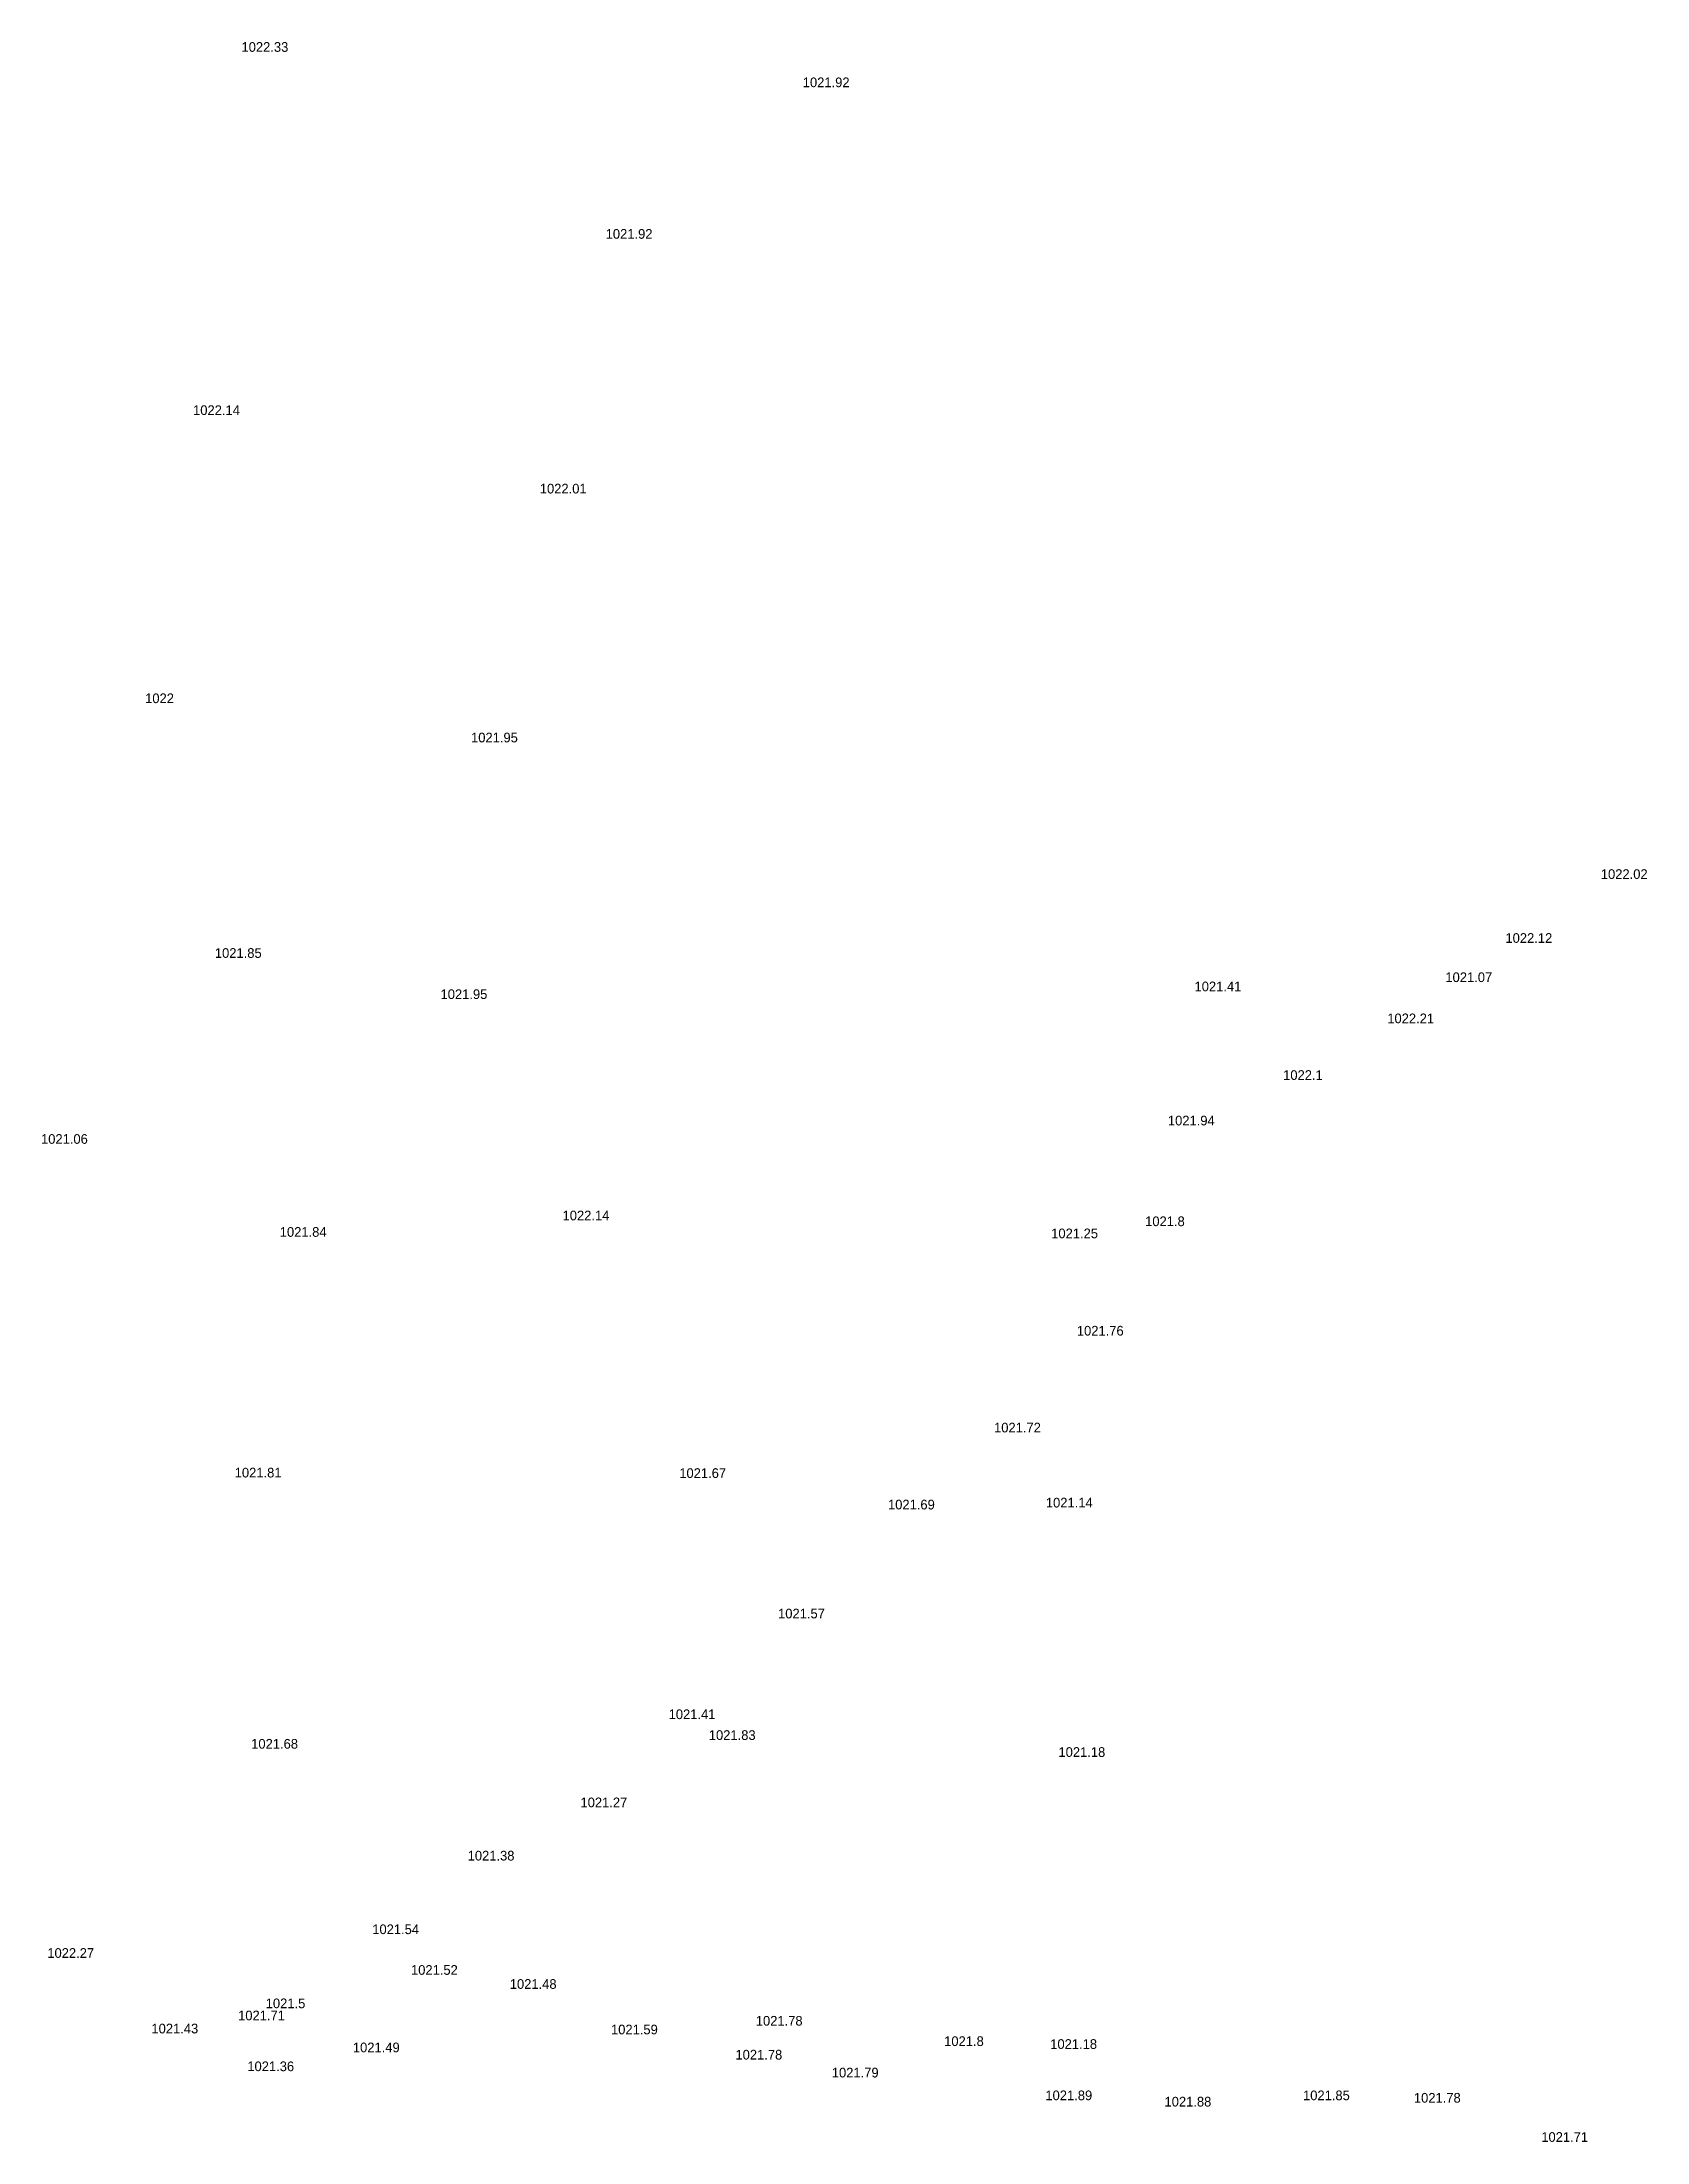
# Model space of a CAD drawing. Header units: inches. Extents: x 628884 to 629912, y 4519174 to 4520145.
# Drawn here: x 629139.52 to 629172.66, y 4519588.54 to 4519631.9 of the extents above; entities that cross this region are included whole.
import ezdxf

# ---------------------------------------------------------------- set-up
doc = ezdxf.new("R2010")
doc.units = ezdxf.units.IN
doc.header["$MEASUREMENT"] = 0

msp = doc.modelspace()

# ---------------------------------------------------------------- texts
for s, p in [('1022.33', (629143.64, 4519631.7, 1022.33)), ('1021.92', (629155.23, 4519630.97, 1021.92)), ('1021.92', (629151.16, 4519627.84, 1021.92)), ('1022.14', (629142.64, 4519624.2, 1022.14)), ('1022.01', (629149.8, 4519622.58, 1022.01)), ('1022', (629141.65, 4519618.25, 1022)), ('1021.95', (629148.38, 4519617.44, 1021.95)), ('1022.02', (629171.71, 4519614.62, 1022.02)), ('1022.12', (629169.74, 4519613.3, 1022.12)), ('1021.85', (629143.09, 4519612.99, 1021.85)), ('1021.07', (629168.5, 4519612.49, 1021.07)), ('1021.95', (629147.75, 4519612.14, 1021.95)), ('1021.41', (629163.32, 4519612.3, 1021.41)), ('1022.21', (629167.3, 4519611.64, 1022.21)), ('1022.1', (629165.15, 4519610.47, 1022.1)), ('1021.94', (629162.77, 4519609.53, 1021.94)), ('1021.06', (629139.5, 4519609.15, 1021.06)), ('1021.84', (629144.43, 4519607.23, 1021.84)), ('1022.14', (629150.27, 4519607.57, 1022.14)), ('1021.8', (629162.3, 4519607.45, 1021.8)), ('1021.25', (629160.36, 4519607.2, 1021.25)), ('1021.76', (629160.89, 4519605.19, 1021.76)), ('1021.72', (629159.18, 4519603.19, 1021.72)), ('1021.81', (629143.5, 4519602.26, 1021.81)), ('1021.67', (629152.68, 4519602.25, 1021.67)), ('1021.69', (629156.99, 4519601.6, 1021.69)), ('1021.14', (629160.25, 4519601.64, 1021.14)), ('1021.57', (629154.72, 4519599.35, 1021.57)), ('1021.41', (629152.46, 4519597.27, 1021.41)), ('1021.83', (629153.29, 4519596.84, 1021.83)), ('1021.68', (629143.84, 4519596.66, 1021.68)), ('1021.18', (629160.51, 4519596.49, 1021.18)), ('1021.27', (629150.64, 4519595.45, 1021.27)), ('1021.38', (629148.31, 4519594.35, 1021.38)), ('1021.54', (629146.34, 4519592.83, 1021.54)), ('1022.27', (629139.63, 4519592.34, 1022.27)), ('1021.52', (629147.14, 4519591.99, 1021.52)), ('1021.48', (629149.18, 4519591.7, 1021.48)), ('1021.5', (629144.14, 4519591.3, 1021.5)), ('1021.43', (629141.78, 4519590.78, 1021.43)), ('1021.71', (629143.57, 4519591.05, 1021.71)), ('1021.59', (629151.27, 4519590.76, 1021.59)), ('1021.78', (629154.26, 4519590.94, 1021.78)), ('1021.49', (629145.94, 4519590.39, 1021.49)), ('1021.8', (629158.15, 4519590.52, 1021.8)), ('1021.18', (629160.34, 4519590.46, 1021.18)), ('1021.36', (629143.76, 4519590, 1021.36)), ('1021.78', (629153.84, 4519590.24, 1021.78)), ('1021.79', (629155.83, 4519589.87, 1021.79)), ('1021.89', (629160.24, 4519589.4, 1021.89)), ('1021.88', (629162.7, 4519589.27, 1021.88)), ('1021.85', (629165.56, 4519589.4, 1021.85)), ('1021.78', (629167.85, 4519589.35, 1021.78)), ('1021.71', (629170.48, 4519588.54, 1021.71))]:
    msp.add_text(s, height=0.2).set_placement(p)

doc.saveas('drawing.dxf')
